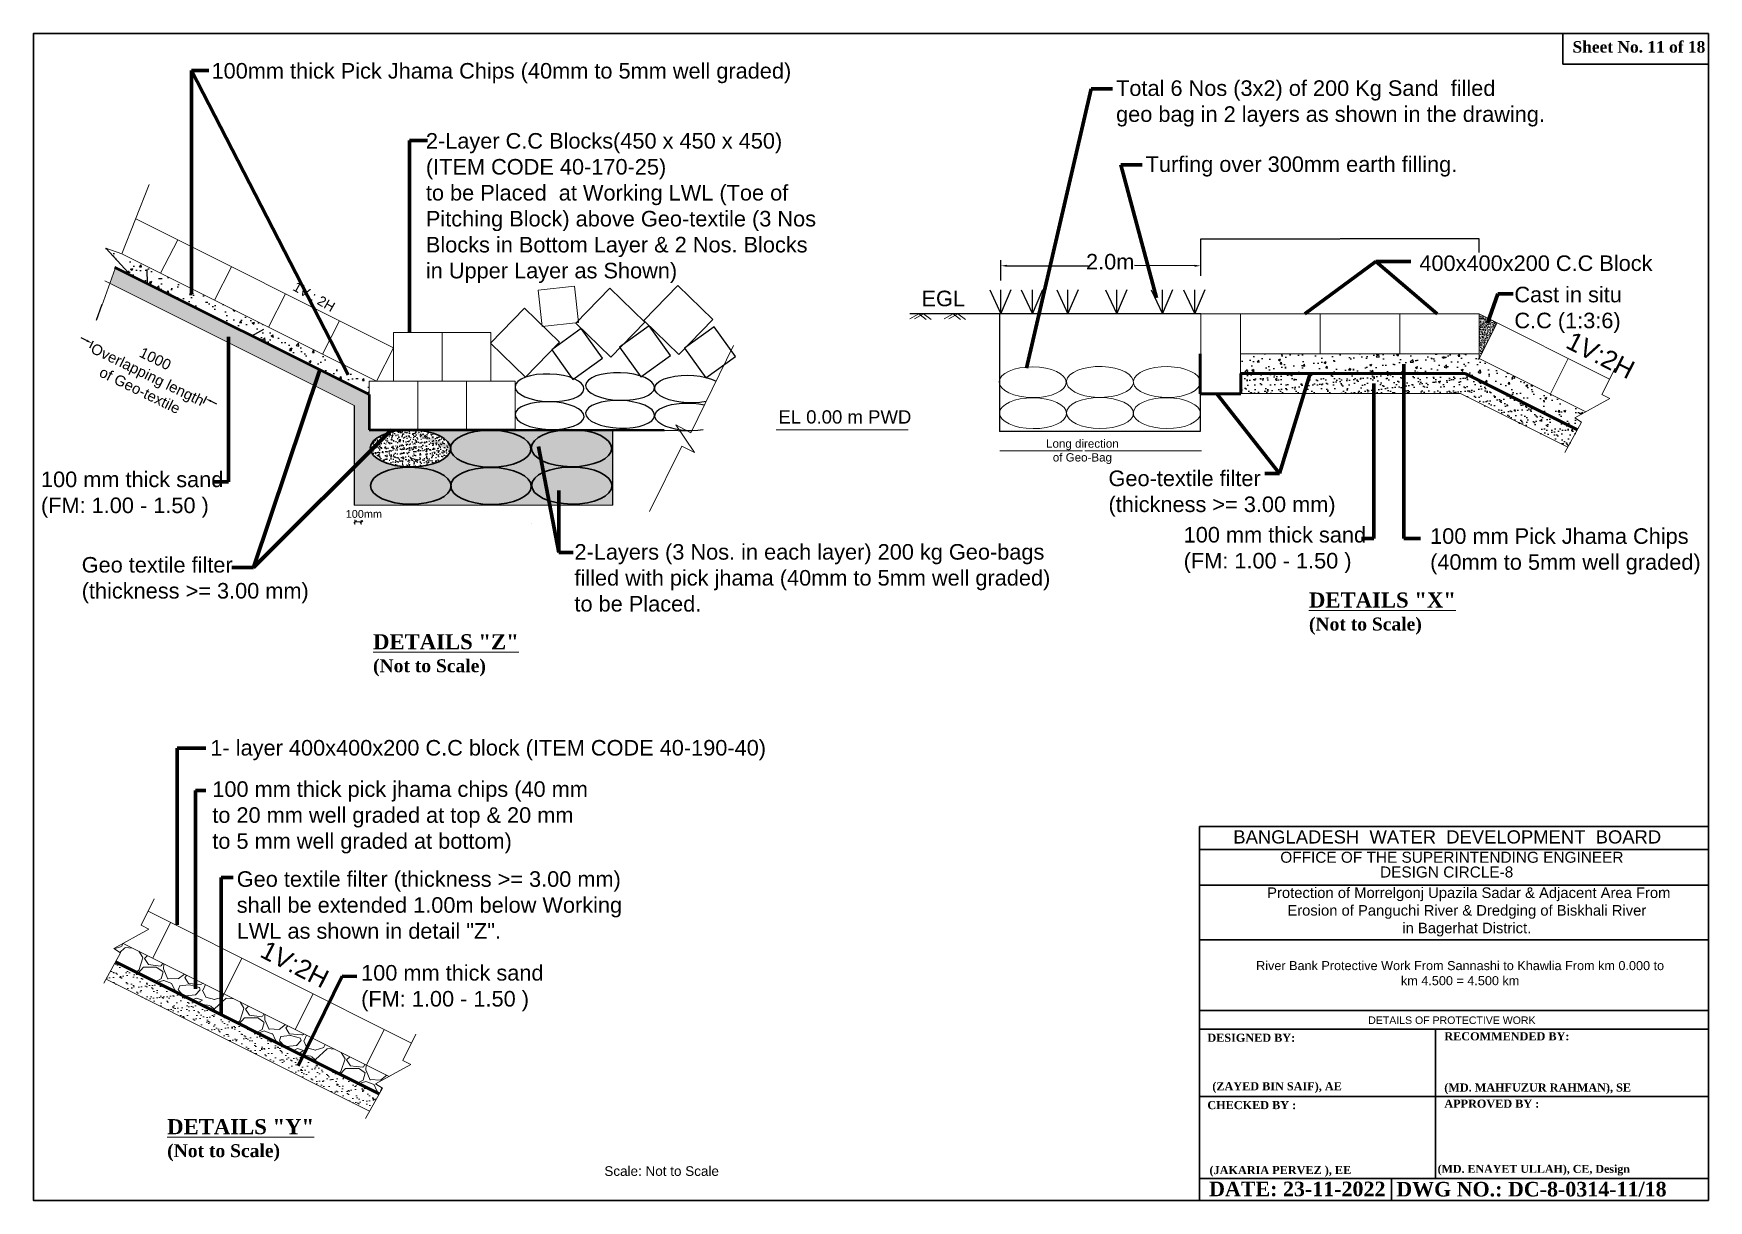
# Model space of a CAD drawing. Header units: inches. Extents: x 89000 to 1304432, y -10828 to 220529.
# Drawn here: x 326423 to 337533, y -10828 to -3092 of the extents above; entities that cross this region are included whole.
import ezdxf
from ezdxf.enums import TextEntityAlignment as Align

# ---------------------------------------------------------------- set-up
doc = ezdxf.new("R2010")
doc.units = ezdxf.units.IN
doc.header["$LTSCALE"] = 7
doc.header["$MEASUREMENT"] = 0
doc.layers.add('Layer1', color=7, linetype='Continuous', lineweight=13)
doc.layers.add('LINE', color=7, linetype='Continuous')
doc.styles.add('Kazi_T_H', font='timesbd.ttf')
doc.styles.get("Standard").update_dxf_attribs({"font": 'arial.ttf'})
doc.dimstyles.get("Standard").update_dxf_attribs({"dimtxt": 0.18, "dimasz": 0.18, "dimexe": 0.18, "dimexo": 0.0625, "dimgap": 0.09, "dimtad": 0, "dimtih": 1, "dimtoh": 1, "dimdec": 4, "dimzin": 0, "dimdsep": 46, "dimtxsty": 'Standard', "dimcen": 0.09, "dimadec": 0, "dimazin": 0, "dimtfac": 1, "dimtdec": 4, "dimtofl": 0, "dimtmove": 0, "dimatfit": 3, "dimfxl": 1, "dimtolj": 1, "dimtzin": 0, "dimarcsym": 0})
pattern_1 = [(49.99999999999999, (106085.3744234437, 672187.7613801318), (54.6554006988012, -4.781725661670926), [5.715000000000001, -62.865]), (355, (106085.3744234437, 672187.7613801318), (-10.5728477927001, 57.31699286465399), [4.572000000000001, -50.292]), (100.4509999999999, (106089.9290234437, 672187.3629051318), (44.08275049978778, 52.53500634608756), [4.857, -53.427]), (46.18420000000002, (106085.3744234437, 672203.0013801318), (81.32371226763897, -12.61269837981814), [8.572499999999991, -94.29749999999993]), (96.63559999999998, (106092.1513934437, 672201.9503301318), (71.22127033987114, 74.22766676701477), [7.285499999999997, -80.14049999999995]), (351.1840000000001, (106085.3744234437, 672203.0013801318), (71.22138174418018, 74.22753535817931), [6.858000000000001, -75.438]), (21, (106092.9944234437, 672199.1913801319), (45.48446395061498, -30.67965555502875), [5.715000000000001, -62.865]), (326.0000000000001, (106092.9944234437, 672199.1913801319), (18.54060850429412, 55.25638983669579), [4.572, -50.29199999999999]), (71.4514, (106096.7847734437, 672196.6347501319), (64.02494723103733, 24.57685731481724), [4.857000000000001, -53.42700000000001]), (37.50000000000001, (106085.3744234437, 672187.7613801318), (0.9265809751775451, 25.36651166194594), [0, -49.6824, 0, -51.054, 0, -50.48250000000001]), (7.499999999999999, (106085.3744234437, 672187.7613801318), (20.04589875309172, 30.05417244543586), [0, -29.1084, 0, -48.5394, 0, -19.2405]), (327.5, (106068.3818234437, 672187.7613801318), (40.67717855006142, -1.718623197802037), [0, -19.05, 0, -59.43600000000001, 0, -78.867]), (317.5, (106060.7618234437, 672187.7613801318), (44.43875441580541, 7.627947309999906), [0, -24.765, 0, -39.4716, 0, -56.007])]

msp = doc.modelspace()

# ---------------------------------------------------------------- texts
at = {"color": 7, "lineweight": 30, "ltscale": 0.18, "insert": (336631.5758929799, -3142.086649031378), "char_height": 76.32055494102661, "width": 2741.409530997333, "attachment_point": 1}
msp.add_mtext('{\\fTimes New Roman|b1|i0|c0|p18;Sheet No. 11 of 18}', dxfattribs=at)
at = {"color": 0, "linetype": 'Continuous', "lineweight": -3, "ltscale": 0.5, "insert": (327180.1994578373, -5352.320060368162), "char_height": 70, "attachment_point": 5, "rotation": 334.02762362713577}
msp.add_mtext('\\A1;1000\\POverlapping length\\Pof Geo-textile', dxfattribs=at)
at = {"insert": (335885.8490241198, -9321.170489222044), "char_height": 60, "width": 2700, "attachment_point": 5}
msp.add_mtext('River Bank Protective Work From Sannashi to Khawlia From km 0.000 to km 4.500 = 4.500 km', dxfattribs=at)
at = {"layer": 'LINE', "color": 7, "lineweight": 13, "ltscale": 0.5}
for s, p in [('1V:2H ', (336577.9444751799, -5170.581949431216)), ('1V:2H', (327916.6765863315, -9208.312369848369))]:
    msp.add_text(s, height=122.5125, rotation=332.99359932937, dxfattribs=at).set_placement(p)
at = {"layer": 'LINE', "color": 0, "linetype": 'ByBlock', "lineweight": 30, "ltscale": 0.5}
for s, height, p in [('BANGLADESH  WATER  DEVELOPMENT  BOARD', 87.47145055830762, (335800.4570614129, -8461.339067821857)), ('OFFICE OF THE SUPERINTENDING ENGINEER', 72.95683055012354, (335831.2087497505, -8588.919987675501)), ('DESIGN CIRCLE-8', 72.95683055012354, (335796.7269781226, -8686.698939545313)), ('DETAILS OF PROTECTIVE WORK', 50, (335831.1592459491, -9657.719303509453))]:
    msp.add_text(s, height=height, dxfattribs=at).set_placement(p, align=Align.CENTER)
at = {"layer": 'LINE', "color": 0, "linetype": 'ByBlock', "lineweight": 30, "ltscale": 0.5, "style": 'Kazi_T_H'}
for s, height, p in [('DESIGNED BY:', 53.59757779336513, (334209.3674047458, -9775.720989904366)), ('RECOMMENDED BY:', 53.59757779336513, (335781.1677656375, -9766.144921608502)), ('(ZAYED BIN SAIF), AE', 53.59757779336513, (334242.1196808923, -10097.34749138867)), ('(MD. MAHFUZUR RAHMAN), SE', 53.59757779336513, (335780.6873438767, -10105.85059770732)), ('CHECKED BY :', 53.59757779336513, (334209.3674047458, -10222.36747151567)), ('APPROVED BY :', 53.59757779336513, (335781.1677656375, -10212.7914032198)), ('(JAKARIA PERVEZ ), EE', 53.59757779336513, (334223.5180201902, -10653.08165734517)), ('DATE: 23-11-2022', 96.47564002805721, (334220.9053082046, -10799.41674958263)), ('DWG NO.: DC-8-0314-11/18', 96.47564002805721, (335462.5072830294, -10801.07926337537))]:
    msp.add_text(s, height=height, dxfattribs=at).set_placement(p)
at = {"layer": 'LINE', "lineweight": 50, "ltscale": 0.5, "style": 'Kazi_T_H'}
msp.add_text('(MD. ENAYET ULLAH), CE, Design ', height=52.50453413998945, dxfattribs=at).set_placement((335736.6860914567, -10644.43790767551))
at = {"layer": 'LINE', "color": 7, "lineweight": 13, "ltscale": 0.5, "attachment_point": 1}
for s, insert, char_height, width in [('100mm thick Pick Jhama Chips (40mm to 5mm well graded)', (327604.2361919393, -3287.285202544881), 103.1933432683296, 3965.808447653468), ('Total 6 Nos (3x2) of 200 Kg Sand  filled \\Pgeo bag in 2 layers as shown in the drawing.', (333604.0189170496, -3402.111686879769), 103.1933432683296, 3965.808447653468), ('2-Layer C.C Blocks(450 x 450 x 450)\\P(ITEM CODE 40-170-25)\\Pto be Placed  at Working LWL (Toe of \\PPitching Block) above Geo-textile (3 Nos \\PBlocks in Bottom Layer & 2 Nos. Blocks\\Pin Upper Layer as Shown)', (329026.0205178079, -3751.537501679268), 103.1933432683296, 3965.808447653468), ('Turfing over 300mm earth filling.', (333800.0561380183, -3906.15553028998), 103.1933432683296, 3965.808447653468), ('\\A1;2.0m', (333404.6356958245, -4552.824915251927), 103.1933432683296, 3965.808447653468), ('400x400x200 C.C Block', (335615.4447427922, -4562.65186543623), 103.1933432683296, 3965.808447653468), ('Cast in situ\\PC.C (1:3:6)', (336245.8127243001, -4770.395472861361), 103.1933432683296, 3965.808447653468), ('EGL', (332313.2731161894, -4796.335277192527), 103.1933432683296, 3965.808447653468), ('100 mm thick sand \\P(FM: 1.00 - 1.50 )', (326472.8733644733, -5995.730827539694), 103.1933432683296, 3965.808447653468), (' Geo-textile filter\\P (thickness >= 3.00 mm)', (333513.7744554098, -5988.858995644376), 103.1933432683296, 3965.808447653468), ('100mm', (328494.2619160282, -6250.666528401081), 51.59667163416481, 1982.904223826734), ('100 mm thick sand \\P(FM: 1.00 - 1.50 )', (334052.3343444335, -6362.805992549052), 103.1933432683296, 3965.808447653468), ('100 mm Pick Jhama Chips \\P(40mm to 5mm well graded)', (335687.0230213607, -6371.662343377247), 103.1933432683296, 3965.808447653468), ('2-Layers (3 Nos. in each layer) 200 kg Geo-bags\\Pfilled with pick jhama (40mm to 5mm well graded)\\Pto be Placed.', (330011.54877747, -6476.371733249864), 103.1933432683296, 3965.808447653468), ('Geo textile filter \\P(thickness >= 3.00 mm) ', (326743.1076389051, -6562.160473725293), 103.1933432683296, 3965.808447653468), ('{\\fTimes New Roman|b1|i0|c0|p18;\\H1.432x;\\LDETAILS "X"\\P\\H0.8606x;\\l(Not to Scale)}', (334883.2946714057, -6797.326122588944), 69.62532631807711, 1094.491599430528), ('{\\fTimes New Roman|b1|i0|c0|p18;\\H1.432x;\\LDETAILS "Z"\\P\\H0.8603x;\\l(Not to Scale)}', (328675.7171218261, -7073.813951610355), 69.62532631807711, 1094.491599430528), ('1- layer 400x400x200 C.C block (ITEM CODE 40-190-40)', (327596.8117515495, -7775.059220558032), 103.1933432683296, 3965.808447653468), ('100 mm thick pick jhama chips (40 mm\\Pto 20 mm well graded at top & 20 mm \\Pto 5 mm well graded at bottom) ', (327609.3178155662, -8049.031591344625), 103.1933432683296, 3965.808447653468), ('Geo textile filter (thickness >= 3.00 mm)\\Pshall be extended 1.00m below Working\\PLWL as shown in detail "Z".', (327771.5062219963, -8645.277472285554), 103.1933432683296, 3965.808447653468), ('100 mm thick sand \\P(FM: 1.00 - 1.50 )', (328596.5021704902, -9266.923330743797), 103.1933432683296, 3965.808447653468), ('{\\fTimes New Roman|b1|i0|c0|p18;\\H1.432x;\\LDETAILS "Y"\\P\\H0.8606x;\\l(Not to Scale)}', (327310.0748152648, -10288.58959430084), 69.62532631807711, 1094.491599430528)]:
    msp.add_mtext(s, dxfattribs=dict(at, insert=insert, char_height=char_height, width=width))
at = {"layer": 'LINE', "color": 7, "lineweight": 13, "ltscale": 0.5, "insert": (328169.5143196074, -4733.516862655524), "char_height": 64.73585574141977, "width": 341.0786576580767, "attachment_point": 1, "rotation": 330.2351053699725}
msp.add_mtext('1V : 2H', dxfattribs=at)
at = {"layer": 'LINE', "color": 0, "linetype": 'ByBlock', "lineweight": -3, "ltscale": 0.5, "insert": (331363.8000054951, -5589.341471548425), "char_height": 88.11123925218915, "attachment_point": 1}
msp.add_mtext('EL 0.00 m PWD', dxfattribs=at)
at = {"layer": 'LINE', "color": 7, "lineweight": 13, "ltscale": 0.5, "insert": (333380.5935847489, -5864.035909809638), "char_height": 37.5232411839316, "attachment_point": 5}
msp.add_mtext('\\A1;{\\H1.464x;Long direction\\Pof Geo-Bag}', dxfattribs=at)
at = {"layer": 'LINE', "color": 0, "linetype": 'ByBlock', "lineweight": -3, "ltscale": 0.5, "insert": (335930.2090303878, -8752.383410169045), "char_height": 70.17352650000002, "width": 3066.594223988684, "attachment_point": 2}
msp.add_mtext('{\\fTimes New Roman|b1|i0|c0|p18; }Protection of Morrelgonj Upazila Sadar & Adjacent Area From \\PErosion of Panguchi River & Dredging of Biskhali River\\Pin Bagerhat District.', dxfattribs=at)
at = {"layer": 'LINE', "color": 7, "linetype": 'ByBlock', "lineweight": 30, "ltscale": 0.5, "insert": (330209.820414306, -10600.90969957807), "char_height": 63.96153786336425, "width": 1343.449085721054, "attachment_point": 1}
msp.add_mtext('Scale: Not to Scale', dxfattribs=at)

# ---------------------------------------------------------------- blocks, each defined once
blk = doc.blocks.new('*D452')
at = {"layer": 'Defpoints', "color": 0, "ltscale": 0.5, "transparency": 16777216}
for p in [(336013.0231706604, -4452.536530319136), (336013.0231706604, -4544.493527887156), (334165.0231706602, -4653.207316222601)]:
    blk.add_point(p, dxfattribs=at)
at = {"layer": 'LINE', "color": 0, "lineweight": -2, "ltscale": 0.5, "transparency": 16777216}
for p, q in [((334165.0231706602, -4653.144816222601), (334165.0231706602, -4452.356530319135)), ((334165.2031706602, -4452.536530319136), (335088.3515978431, -4452.536530319136)), ((336012.8431706604, -4452.536530319136), (335089.6947434775, -4452.536530319136)), ((336013.0231706604, -4544.431027887156), (336013.0231706604, -4452.356530319135))]:
    blk.add_line(p, q, dxfattribs=at)
at = {"layer": 'LINE', "color": 0, "ltscale": 0.5, "transparency": 16777216}
for points in [[(334165.2031706602, -4452.506530319136), (334165.2031706602, -4452.566530319135), (334165.0231706602, -4452.536530319136)], [(336012.8431706604, -4452.506530319136), (336012.8431706604, -4452.566530319135), (336013.0231706604, -4452.536530319136)]]:
    blk.add_solid(points, dxfattribs=at)
at = {"layer": 'LINE', "color": 0, "lineweight": 13, "ltscale": 0.5, "transparency": 16777216, "insert": (335089.0231706603, -4452.536530319136), "char_height": 0.18, "attachment_point": 5}
blk.add_mtext('\\A1;{\\H1.775x;1.40m}', dxfattribs=at)

# ---------------------------------------------------------------- dimensions: what is measured, and where the dimension line sits
at = {"layer": 'LINE', "color": 7, "lineweight": 13, "ltscale": 0.5}
dim = msp.add_linear_dim(base=(336013.0231706604, -4452.536530319136), p1=(334165.0231706602, -4653.207316222601), p2=(336013.0231706604, -4544.493527887156), text='{\\H1.775x;1.40m}', dimstyle='Standard', override={"dimfxl": 0.12}, dxfattribs=at)
dim.commit()
dim.dimension.update_dxf_attribs({"geometry": '*D452', "text_midpoint": (335089.0231706603, -4452.536530319136)})

# ---------------------------------------------------------------- hatches: boundary and pattern name
at = {"linetype": 'Continuous', "lineweight": -3, "ltscale": 0.5}
h = msp.add_hatch(dxfattribs=at)
h.set_pattern_fill('AR-CONC', color=0, scale=0.83, style=0)
h.set_pattern_definition([(49.99999999999999, (353965.8712079671, 4715.253815863747), (151.2132752666833, -13.22944099728956), [15.8115, -173.9265]), (355, (353965.8712079671, 4715.253815863747), (-29.2515455598036, 158.5770135922094), [12.6492, -139.1412]), (100.4509999999999, (353978.472267967, 4714.15136836376), (121.9622763827462, 145.3468508908423), [13.4377, -147.8147]), (46.18420000000002, (353965.8712079671, 4757.417815863853), (224.9956039404678, -34.89513218416354), [23.71724999999998, -260.8897499999997]), (96.63559999999998, (353984.6208249669, 4754.509910863824), (197.0455146069768, 205.3632113887409), [20.15654999999999, -221.7220499999999]), (351.1840000000001, (353965.8712079671, 4757.417815863853), (197.0458228255652, 205.3628478242961), [18.9738, -208.7118]), (21, (353986.953207967, 4746.876815863885), (125.8403502633681, -84.88038036891288), [15.8115, -173.9265]), (326.0000000000001, (353986.953207967, 4746.876815863885), (51.29568352854707, 152.876011881525), [12.6492, -139.1412]), (71.4514, (353997.439842967, 4739.803472863976), (177.1356873392033, 67.99597190432767), [13.4377, -147.8147]), (37.50000000000001, (353965.8712079671, 4715.253815863747), (2.563540697991208, 70.18068226471708), [0, -137.45464, 0, -141.2494, 0, -139.66825]), (7.499999999999999, (353965.8712079671, 4715.253815863747), (55.46031988355377, 83.14987709903919), [0, -80.53323999999999, 0, -134.29234, 0, -53.23205000000001]), (327.5, (353918.8583479669, 4715.253815863747), (112.5401939885033, -4.75485751391897), [0, -52.70500000000001, 0, -164.4396, 0, -218.1987]), (317.5, (353897.776347967, 4715.253815863747), (122.947220550395, 21.1039875576664), [0, -68.51650000000001, 0, -109.20476, 0, -154.9527])])
h.paths.add_polyline_path([(327010.32707, -4553.152932992671), (326903.8231729626, -4515.158090395387), (327052.8152565004, -4679.196127248462), (327003.565229826, -4662.406923210714), (328649.4160822368, -5485.33234941517), (328649.4160822368, -5396.723716075765), (328697.4686361676, -5396.723716075765)])
at = {"lineweight": -3, "ltscale": 0.5}
h = msp.add_hatch(dxfattribs=at)
h.set_pattern_fill('AR-CONC', color=0, scale=0.5, style=0)
h.set_pattern_definition([(49.99999999999999, (106085.3744234437, 672187.7613801318), (91.092334498002, -7.969542769451543), [9.525, -104.775]), (355, (106085.3744234437, 672187.7613801318), (-17.62141298783349, 95.52832144108999), [7.620000000000002, -83.82000000000001]), (100.4509999999999, (106092.9654234437, 672187.0972551318), (73.47125083297962, 87.55834391014594), [8.095, -89.045]), (46.18420000000002, (106085.3744234437, 672213.1613801318), (135.539520446065, -21.02116396636357), [14.28749999999999, -157.1624999999999]), (96.63559999999998, (106096.6693734437, 672211.4096301319), (118.7021172331186, 123.7127779450246), [12.14249999999999, -133.5674999999999]), (351.1840000000001, (106085.3744234437, 672213.1613801318), (118.702302906967, 123.7125589302988), [11.43, -125.73]), (21, (106098.0744234438, 672206.8113801318), (75.80743991769164, -51.13275925838126), [9.525, -104.775]), (326.0000000000001, (106098.0744234438, 672206.8113801318), (30.90101417382354, 92.09398306115963), [7.62, -83.82]), (71.4514, (106104.3916734437, 672202.5503301318), (106.7082453850622, 40.96142885802873), [8.095000000000002, -89.04500000000002]), (37.50000000000001, (106085.3744234437, 672187.7613801318), (1.544301625295908, 42.27751943657655), [0, -82.804, 0, -85.09, 0, -84.1375]), (7.499999999999999, (106085.3744234437, 672187.7613801318), (33.40983125515287, 50.09028740905975), [0, -48.514, 0, -80.899, 0, -32.0675]), (327.5, (106057.0534234438, 672187.7613801318), (67.7952975834357, -2.864371996336729), [0, -31.75, 0, -99.06000000000002, 0, -131.445]), (317.5, (106044.3534234437, 672187.7613801318), (74.06459069300902, 12.71324551666651), [0, -41.275, 0, -65.786, 0, -93.345])])
edge = h.paths.add_edge_path()
edge.add_line((328549.4160822368, -6218.339957358083), (330265.9576376231, -6217.491729435744))
edge.add_line((330265.9576376231, -6217.491729435744), (330267.0305281078, -5720.939240657142))
edge.add_line((330267.0305281079, -5720.939240657259), (330044.5972344027, -5720.458633733215))
edge.add_ellipse((329991.8248544404, -5840.473196621286), major_axis=(-266.9392690718118, 1.747436432372941), ratio=0.4596705317050753, start_angle=282.32292129746213, end_angle=618.770298097184, ccw=False)
edge.add_line((329935.6390835558, -5720.223210155498), (329617.8546743015, -5719.536580087966))
edge.add_line((329617.8546743015, -5719.536580088083), (328924.6421154296, -5719.536580088083))
edge.add_ellipse((328923.8388704186, -5842.240695835324), major_axis=(-266.9392690718118, 1.747436432372941), ratio=0.4596705317050753, start_angle=184.8800895468057, end_angle=270.0000000052819, ccw=False)
edge.add_ellipse((329456.0857630944, -5844.008195049595), major_axis=(-266.9392690718118, 1.747436432372941), ratio=0.4596705317050753, start_angle=4.880089546805721, end_angle=355.92393404651017, ccw=False)
edge.add_ellipse((328923.8388704186, -5842.240695835324), major_axis=(-266.9392690718118, 1.747436432372941), ratio=0.4596705317050753, start_angle=271.631794728523, end_angle=535.9239340465224, ccw=False)
edge.add_line((328917.0403361267, -5719.536580088083), (328649.4160822368, -5719.536580088083))
edge.add_line((328649.4160822368, -5719.536580088083), (328649.4160822367, -5485.33234941517))
edge.add_line((328649.4160822368, -5485.33234941517), (327003.5652298266, -4662.40692321083))
edge.add_line((327003.5652298265, -4662.406923210714), (326964.2742618017, -4649.012735967408))
edge.add_line((326964.2742618019, -4649.012735967524), (326929.3188063401, -4748.081510134973))
edge.add_line((326929.3188063401, -4748.081510134973), (328549.4160822368, -5558.130148081924))
edge.add_line((328549.4160822368, -5558.130148081807), (328549.4160822368, -6218.339957358083))
edge = h.paths.add_edge_path(flags=16)
edge.add_ellipse((328925.7987747614, -6089.851267750841), major_axis=(-266.9392690718118, 1.747436432372941), ratio=0.4596705317050753, start_angle=184.8800895468681, end_angle=535.9239340464599, ccw=False)
edge.add_ellipse((329458.045667437, -6091.618766964879), major_axis=(-266.9392690718118, 1.747436432372941), ratio=0.4596705317050753, start_angle=4.880089546868078, end_angle=355.92393404644776, ccw=False)
edge = h.paths.add_edge_path(flags=16)
edge.add_ellipse((329993.7847587831, -6088.08376853657), major_axis=(-266.9392690718118, 1.747436432372941), ratio=0.4596705317050753, start_angle=0, end_angle=360)
at = {"linetype": 'ByBlock', "lineweight": 5, "ltscale": 0.5}
h = msp.add_hatch(dxfattribs=at)
h.set_pattern_fill('AR-CONC', color=256, scale=0.132, style=0)
h.set_pattern_definition([(49.99999999999999, (335578.6798567791, 714.6564694906119), (24.04837630747253, -2.103959291135208), [2.514600000000001, -27.6606]), (355, (335578.6798567791, 714.6564694906119), (-4.652053028788043, 25.21947686044776), [2.011680000000001, -22.12848000000001]), (100.4509999999999, (335580.6838807791, 714.4811404906213), (19.39641021990662, 23.11540279227853), [2.13708, -23.50788]), (46.18420000000002, (335578.6798567791, 721.3620694905985), (35.78243339776116, -5.549587287119985), [3.771899999999998, -41.49089999999998]), (96.63559999999993, (335581.6617235792, 720.899607490981), (31.33735894954331, 32.6601733774865), [3.205619999999969, -35.26181999999974]), (351.1840000000001, (335578.6798567791, 721.3620694905985), (31.33740796743928, 32.66011555759889), [3.01752, -33.19272]), (21, (335582.032656779, 719.6856694908347), (20.0131641382706, -13.49904844421265), [2.514600000000001, -27.6606]), (326.0000000000001, (335582.032656779, 719.6856694908347), (8.157867741889415, 24.31281152814615), [2.01168, -22.12848]), (71.4514, (335583.700410779, 718.5607522905339), (28.17097678165643, 10.81381721851958), [2.137080000000001, -23.50788000000001]), (37.49999999999999, (335578.6798567791, 714.6564694906119), (0.4076956290781198, 11.16126513125621), [0, -21.86025600000001, 0, -22.46376000000001, 0, -22.21230000000001]), (7.500000000000004, (335578.6798567791, 714.6564694906119), (8.820195451360359, 13.22383587599178), [0, -12.807696, 0, -21.357336, 0, -8.465819999999999]), (327.5, (335571.2031127791, 714.6564694906119), (17.89795856202703, -0.7561942070328964), [0, -8.382000000000001, 0, -26.15184000000001, 0, -34.70148000000001]), (317.5, (335567.8503127791, 714.6564694906119), (19.55305194295438, 3.356296816399958), [0, -10.8966, 0, -17.367504, 0, -24.64308])])
h.paths.add_polyline_path([(336131.0875598722, -5009.105296731461), (336013.0231706604, -4950.0731021252), (336013.0231706604, -5214.073102124734), (336013.0231706604, -5245.234075154876)])
at = {"linetype": 'Continuous', "lineweight": -3, "ltscale": 0.5}
h = msp.add_hatch(dxfattribs=at)
h.set_pattern_fill('AR-CONC', color=0, scale=0.83, style=0)
h.set_pattern_definition([(49.99999999999999, (312658.3290196316, -6007.103739573853), (151.2132752666833, -13.22944099728956), [15.8115, -173.9265]), (355, (312658.3290196316, -6007.103739573853), (-29.2515455598036, 158.5770135922094), [12.6492, -139.1412]), (100.4509999999999, (312670.9300796316, -6008.20618707384), (121.9622763827462, 145.3468508908423), [13.4377, -147.8147]), (46.18420000000002, (312658.3290196316, -5964.93973957398), (224.9956039404678, -34.89513218416354), [23.71724999999998, -260.8897499999997]), (96.63559999999998, (312677.0786366316, -5967.847644573776), (197.0455146069768, 205.3632113887409), [20.15654999999999, -221.7220499999999]), (351.1840000000001, (312658.3290196316, -5964.93973957398), (197.0458228255652, 205.3628478242961), [18.9738, -208.7118]), (21, (312679.4110196315, -5975.480739573948), (125.8403502633681, -84.88038036891288), [15.8115, -173.9265]), (326.0000000000001, (312679.4110196315, -5975.480739573948), (51.29568352854707, 152.876011881525), [12.6492, -139.1412]), (71.4514, (312689.8976546316, -5982.554082573624), (177.1356873392033, 67.99597190432767), [13.4377, -147.8147]), (37.50000000000001, (312658.3290196316, -6007.103739573853), (2.563540697991208, 70.18068226471708), [0, -137.45464, 0, -141.2494, 0, -139.66825]), (7.499999999999999, (312658.3290196316, -6007.103739573853), (55.46031988355377, 83.14987709903919), [0, -80.53323999999999, 0, -134.29234, 0, -53.23205000000001]), (327.5, (312611.3161596317, -6007.103739573853), (112.5401939885033, -4.75485751391897), [0, -52.70500000000001, 0, -164.4396, 0, -218.1987]), (317.5, (312590.2341596317, -6007.103739573853), (122.947220550395, 21.1039875576664), [0, -68.51650000000001, 0, -109.20476, 0, -154.9527])])
h.paths.add_polyline_path([(336013.0231706604, -5245.234075154876), (336013.0231706604, -5214.073102124734), (334429.0231706605, -5214.073102125432), (334429.0231706606, -5346.073102124734), (335919.5402515704, -5346.073102124734), (336663.3999238283, -5718.002938253572), (336691.2352911551, -5667.695142726647), (336646.182522938, -5638.569824427133), (336719.6500304309, -5598.547505039955)])
h = msp.add_hatch(dxfattribs=at)
h.set_pattern_fill('AR-SAND', color=0, scale=1.32, style=0)
h.set_pattern_definition([(37.50000000000001, (312658.3290196316, -6007.103739573853), (-2.11204131069894, 64.60254732747319), [0, -50.96256, 0, -56.99760000000001, 0, -54.48299999999999]), (7.499999999999999, (312658.3290196316, -6007.103739573853), (59.33707337421635, 94.62091327502277), [0, -27.49296, 0, -45.93336, 0, -17.6022]), (327.5, (312617.0895796317, -6007.103739573853), (104.4109928718725, 0.1897083775680312), [0, -16.764, 0, -60.3504, 0, -78.7908]), (317.5, (312617.0895796317, -6007.103739573853), (100.7894517263432, 29.42667066995254), [0, -8.382, 0, -39.56304, 0, -45.2628])])
h.paths.add_polyline_path([(335919.5402515704, -5346.073102124734), (334431.12260757, -5346.073102124734), (334431.12260757, -5478.073102124734), (335888.3792785403, -5478.073102124734), (336599.438438384, -5833.602682046127), (336663.3999238283, -5718.002938253572)])
at = {"lineweight": -3, "ltscale": 0.5}
h = msp.add_hatch(dxfattribs=at)
h.set_pattern_fill('AR-CONC', color=0, scale=0.3, style=0)
h.set_pattern_definition(pattern_1)
edge = h.paths.add_edge_path()
edge.add_ellipse((328923.8388704186, -5842.240695835324), major_axis=(-266.9392690718118, 1.747436432372941), ratio=0.4596705317050753, start_angle=271.631794728523, end_angle=535.9239340465224)
edge.add_ellipse((329456.0857630944, -5844.008195049595), major_axis=(-266.9392690718118, 1.747436432372941), ratio=0.4596705317050753, start_angle=355.92393404651017, end_angle=364.88008954680566, ccw=False)
edge.add_ellipse((328923.8388704186, -5842.240695835324), major_axis=(-266.9392690718118, 1.747436432372941), ratio=0.4596705317050753, start_angle=184.8800895468057, end_angle=270.0000000052819)
edge.add_line((328924.6421154265, -5719.536580088083), (328917.0403361311, -5719.536580088083))
h = msp.add_hatch(dxfattribs=at)
h.set_pattern_fill('AR-CONC', color=0, scale=0.3, style=0)
h.set_pattern_definition(pattern_1)
edge = h.paths.add_edge_path()
edge.add_ellipse((328925.7987747614, -6089.851267750841), major_axis=(-266.9392690718118, 1.747436432372941), ratio=0.4596705317050753, start_angle=184.8800895468681, end_angle=535.9239340464597)
edge.add_ellipse((329458.045667437, -6091.618766964879), major_axis=(-266.9392690718118, 1.747436432372941), ratio=0.4596705317050753, start_angle=355.92393404644776, end_angle=364.8800895468681, ccw=False)
edge = h.paths.add_edge_path()
edge.add_ellipse((329456.0857630944, -5844.008195049595), major_axis=(-266.9392690718118, 1.747436432372941), ratio=0.4596705317050753, start_angle=4.880089546805642, end_angle=355.9239340465102)
edge.add_ellipse((328923.8388704186, -5842.240695835324), major_axis=(-266.9392690718118, 1.747436432372941), ratio=0.4596705317050753, start_angle=175.9239340465224, end_angle=184.8800895468057, ccw=False)
edge = h.paths.add_edge_path()
edge.add_ellipse((329458.045667437, -6091.618766964879), major_axis=(-266.9392690718118, 1.747436432372941), ratio=0.4596705317050753, start_angle=4.880089546868055, end_angle=355.9239340464478)
edge.add_ellipse((328925.7987747614, -6089.851267750841), major_axis=(-266.9392690718118, 1.747436432372941), ratio=0.4596705317050753, start_angle=175.9239340464598, end_angle=184.8800895468681, ccw=False)
edge = h.paths.add_edge_path()
edge.add_ellipse((329991.8248544404, -5840.473196621286), major_axis=(-266.9392690718118, 1.747436432372941), ratio=0.4596705317050753, start_angle=282.3229212974621, end_angle=618.7702980971839)
edge.add_line((330044.5972344017, -5720.458633732982), (329935.6390835567, -5720.223210155615))
edge = h.paths.add_edge_path()
edge.add_ellipse((329993.7847587831, -6088.08376853657), major_axis=(-266.9392690718118, 1.747436432372941), ratio=0.4596705317050753, start_angle=0, end_angle=360)
at = {"linetype": 'ByBlock', "lineweight": 13, "ltscale": 0.5}
h = msp.add_hatch(dxfattribs=at)
h.set_pattern_fill('GRAVEL', color=256, scale=13.2, style=0)
h.set_pattern_definition([(228.0128, (343283.8033561927, -2728.902618847322), (-2682.242279098274, -3017.523707815661), [45.10717200000001, -4465.626]), (184.9697, (343253.6281561926, -2762.43061884772), (4023.366508415645, 335.2776339511445), [77.40545999999999, -7663.128000000001]), (132.5104, (343176.5137561926, -2769.136218847707), (3352.797560419784, -3688.083602604775), [54.579624, -5403.3804]), (267.2737, (343045.7545561927, -2852.956218847772), (335.2785441493187, 6705.59784224437), [70.48866, -6978.3648]), (292.8337, (343042.4017561927, -2923.365018847631), (-1676.404759326251, 4023.362287566747), [69.11968800000004, -6842.853600000003]), (357.2737, (343069.2241561926, -2987.068218847504), (-6705.59784224437, 335.2785441493191), [70.48866, -6978.3648]), (37.6942, (343139.6329561927, -2990.421018847497), (-4358.642753683673, -3352.797011122007), [93.21760800000001, -9228.529200000004]), (72.2553, (343213.3945561926, -2933.423418847611), (2346.96469464167, 7376.162139196806), [88.00704000000006, -8712.699600000004]), (121.4296, (343240.2169561926, -2849.603418847779), (-2682.240691054912, 4358.634873116395), [70.72731600000004, -7002.006000000006]), (175.2364, (343203.3361561926, -2789.253018847667), (3688.077103003189, -335.2768534791926), [80.74611599999926, -3956.55479999996]), (222.3974, (343122.8689561925, -2782.54741884768), (-4023.360121075642, -3688.07520188408), [104.422296, -10337.8176]), (138.8141, (343377.6817561926, -2856.309018847533), (-2346.958504997665, 2011.676905540369), [35.64066, -3528.4392]), (171.4692, (343350.8593561926, -2832.83941884758), (4358.633346618066, -670.5616896060322), [67.80602399999927, -6712.807199999922]), (225, (343283.8033561927, -2822.7810188476), (-7.034373084024995e-14, -335.2797714684261), [47.41558800000001, -426.74148]), (203.1986, (343260.3337561926, -2782.54741884768), (1676.40565297799, 670.562940208427), [25.53421200000001, -2527.8792]), (291.8014, (343236.8641561926, -2792.60581884766), (-335.2802352100752, 1005.840647952606), [36.11071200000001, -1769.433600000001]), (30.9638, (343250.2753561926, -2826.133818847593), (1005.838938034686, 670.560522543193), [58.65023999999939, -1896.35159999998]), (161.5651, (343300.5673561926, -2795.958618847653), (670.5603059998897, -335.2795013653902), [42.40988400000001, -1017.8388]), (16.38950000000001, (343042.4017561927, -2792.60581884766), (3352.801849843955, 1005.83790779575), [59.411616, -5881.7616]), (70.3462, (343099.3993561926, -2775.841818847694), (-1341.116262905299, -3688.074784487941), [49.84306800000002, -4934.450400000002]), (293.1986, (343300.5673561926, -2728.902618847322), (-670.562940208427, 1676.40565297799), [51.06816000000001, -2502.350400000001]), (343.6105, (343320.6841561926, -2775.841818847694), (-3352.801849843955, 1005.837907795751), [59.4116159999994, -5881.761599999949]), (339.444, (343042.4017561927, -3000.479418847477), (-1676.40208088178, 670.5591863586183), [57.29262, -2807.3364]), (294.7751, (343096.0465561926, -3020.596218847437), (-1676.396093278743, 3688.078287452681), [48.00470399999958, -4752.475199999953]), (66.80140000000002, (343303.9201561926, -3064.18261884735), (670.5629402084276, 1676.40565297799), [51.06816000000001, -2502.3504]), (17.35400000000001, (343324.0369561926, -3017.243418847444), (-4358.640235205516, -1341.117977179944), [56.20335599999999, -5564.116799999999]), (69.444, (343139.6329561927, -3064.18261884735), (-670.5591863586192, -1676.40208088178), [28.64637600000001, -2835.993600000001]), (101.3098999999998, (343283.8033561927, -3064.18261884735), (-335.27834510113, 1341.115704839146), [17.09597999999994, -1692.503999999994]), (165.9638, (343280.4505561927, -3047.418618847849), (1005.840706820027, -335.2794197443207), [69.119688, -1313.2746]), (186.0090000000001, (343213.3945561926, -3030.654618847417), (3352.79505586449, 335.2792170483174), [64.05524400000002, -6341.464800000002]), (303.6901, (343250.2753561926, -2856.309018847533), (-335.2801150125548, 670.5593530986029), [48.35476800000001, -1160.51496]), (353.1572, (343277.0977561927, -2896.542618847685), (5699.762357076932, -670.563003218439), [84.42152399999998, -8357.712]), (60.94540000000001, (343360.9177561926, -2906.601018847665), (-1341.11688028944, -2346.954404630105), [34.51905600000001, -3417.400800000001]), (90, (343377.6817561926, -2876.425818847725), (-335.28, 335.28), [20.1168, -315.1632]), (120.2564, (343206.6889561926, -3020.596218847437), (1341.117157622367, -2346.958816287039), [46.578444, -4611.274800000001]), (48.01279999999999, (343183.2193561926, -2980.362618847517), (2682.242279098274, 3017.523707815662), [90.214476, -4420.521600000002]), (0, (343243.5697561926, -2913.306618847651), (335.28, 335.28), [87.17280000000002, -248.1072000000001]), (325.3048, (343330.7425561926, -2913.306618847651), (-3352.794190805888, 2346.960223143989), [53.01252000000001, -5248.227600000001]), (254.0546, (343374.3289561926, -2943.481818847591), (-335.2808553205947, -1341.123194822879), [48.81742800000001, -2392.064400000001]), (207.646, (343360.9177561926, -2990.421018847497), (-6370.317762471, -3352.802108663488), [79.48313999999999, -7868.85]), (175.4261, (343290.5089561926, -3027.301818847423), (-4358.641003826672, 335.2783778809689), [84.08782799999918, -8324.685599999917]), (175.4261, (343290.5089561926, -3027.301818847423), (-4358.641003826672, 335.2783778809689), [84.08782799999918, -8324.685599999917])])
h.paths.add_polyline_path([(327018.294839627, -9123.327612840803), (326956.2587336054, -9157.122537065763), (327001.3115018223, -9186.247855365044), (326968.2999884315, -9245.910673757782), (328717.0729611615, -10120.29716012278), (328737.7618502077, -10082.90543514187), (328692.7090819906, -10053.78011684236), (328781.9594250756, -10005.15990556474)])
at = {"linetype": 'ByBlock', "lineweight": 18, "ltscale": 0.5}
h = msp.add_hatch(dxfattribs=at)
h.set_pattern_fill('AR-SAND', color=256, scale=1.32, style=0)
h.set_pattern_definition([(37.49999999999999, (343042.4017561927, -3064.18261884735), (-2.11204131069894, 64.6025473274732), [0, -50.96256000000001, 0, -56.99760000000001, 0, -54.48300000000002]), (7.500000000000004, (343042.4017561927, -3064.18261884735), (59.33707337421635, 94.62091327502277), [0, -27.49295999999999, 0, -45.93335999999999, 0, -17.6022]), (327.5, (343001.1623161925, -3064.18261884735), (104.4109928718725, 0.1897083775680312), [0, -16.764, 0, -60.35040000000001, 0, -78.79080000000002]), (317.5, (343001.1623161925, -3064.18261884735), (100.7894517263432, 29.42667066995254), [0, -8.382000000000001, 0, -39.56304, 0, -45.26280000000001])])
h.paths.add_polyline_path([(328653.1114757169, -10235.89690391556), (328717.0729611615, -10120.29716012278), (326968.2999884315, -9245.910673757782), (326904.3385029871, -9361.51041755057)])

# ---------------------------------------------------------------- linework, layer by layer
at = {"color": 0, "linetype": 'Continuous', "lineweight": 13, "ltscale": 0.5}
for p, q in [((328810.8225142888, -5174.413426477695), (327101.8347369173, -4319.919537790818)), ((328697.4686361676, -5396.723716075765), (327010.3270699998, -4553.152932992671)), ((327266.3406874306, -4681.159741707845), (327379.6945655522, -4458.849452108843)), ((327624.1226746149, -4860.050735299708), (327737.4765527365, -4637.740445700707)), ((328549.4160822368, -5558.130148081807), (326896.2350228457, -4731.539618387818)), ((327981.9046617992, -5038.941728891805), (328095.2585399206, -4816.631439293502)), ((328339.6866489834, -5217.832722483668), (328453.0405271046, -4995.522432885366)), ((328697.4686361679, -5396.723716075765), (328810.8225142887, -5174.413426477695)), ((330265.9576376231, -6217.491729435977), (328549.4160822368, -6218.339957358083))]:
    msp.add_line(p, q, dxfattribs=at)
at = {"color": 0, "lineweight": 53, "ltscale": 0.5}
for p, q in [((328649.4160822368, -5485.33234941517), (326963.2957516111, -4642.272184103262)), ((329617.8546743036, -5719.536580088083), (330606.2391047926, -5721.672161471099))]:
    msp.add_line(p, q, dxfattribs=at)
at = {"color": 0, "linetype": 'Continuous', "lineweight": -3, "ltscale": 0.5}
for p, q in [((327178.7678898646, -4750.008253229782), (327178.3721397578, -4655.809707366163)), ((326876.5028961941, -4887.490606431151), (326839.5066247843, -4993.098307521082)), ((332765.5034385161, -4790.114264055155), (332840.1946166611, -4950.073102128459)), ((332840.1946166611, -4950.073102128459), (332908.9666021409, -4788.818988636369)), ((332840.194616662, -4950.073102125432), (332840.194616662, -4790.56302089314)), ((332973.8535285122, -4790.114264049567), (333048.5447066571, -4950.073102122871)), ((333048.5447066571, -4950.073102122871), (333117.316692137, -4788.818988631014)), ((333048.5447066581, -4950.073102120077), (333048.5447066581, -4790.563020887785)), ((333210.1457980083, -4790.114264050964), (333284.8369761532, -4950.073102124501)), ((333284.8369761532, -4950.073102124501), (333353.6089616329, -4788.818988631014)), ((333284.8369761538, -4950.073102121474), (333284.8369761538, -4790.563020889182)), ((333534.7029766202, -4790.114264050964), (333609.3941547648, -4950.073102124501)), ((333609.3941547648, -4950.073102124501), (333678.1661402447, -4788.818988631014)), ((333609.3941547653, -4950.073102121474), (333609.3941547653, -4790.563020889182)), ((333836.6055744687, -4790.114264050964), (333911.2967526135, -4950.073102124501)), ((333911.2967526135, -4950.073102124501), (333980.0687380934, -4788.818988631014)), ((333911.2967526141, -4950.073102121474), (333911.2967526141, -4790.563020889182)), ((334051.2416812361, -4790.114264050964), (334125.932859381, -4950.073102124501)), ((334125.932859381, -4950.073102124501), (334194.7048448609, -4788.818988631014)), ((334125.9328593815, -4950.073102121474), (334125.9328593815, -4790.563020889182)), ((334165.0231706602, -4950.073102125432), (332235.8305872303, -4950.073102125432)), ((327871.8065194197, -5096.527568006888), (327951.3163965092, -5052.475056855008)), ((330265.9576376231, -6217.491729436442), (330267.0299071677, -5721.226622678572)), ((330606.2391047926, -5721.672161471099), (330790.1581752468, -5725.099186816718))]:
    msp.add_line(p, q, dxfattribs=at)
at = {"color": 0, "lineweight": -3, "ltscale": 0.5}
for p, q in [((332840.1946166597, -4728.546422681073), (332840.1946166597, -4594.907316222554)), ((332880.9446166597, -4631.307316222694), (333419.7083889736, -4631.307316222694)), ((334124.2731706604, -4631.307316222694), (333725.8837379274, -4628.842371269828)), ((334165.0231706602, -4697.12494431925), (334165.0231706602, -4594.907316222554)), ((332831.2701402159, -4950.073102125665), (332831.2701402159, -5729.052140209358)), ((326775.2680575002, -5127.010703333654), (326738.6335919022, -5109.164739354746)), ((326818.4715895938, -5131.371587951435), (326795.9615884031, -5177.580459896009)), ((327570.8539631193, -5497.884065127), (327548.3439619286, -5544.092937071109)), ((327600.919362222, -5529.215108467033), (327637.55382782, -5547.06107244594)), ((334161.7673030818, -5480.051620900631), (334161.7673030818, -5729.052140209125)), ((328549.4160822368, -5558.130148081807), (328549.4160822368, -6218.339957358083)), ((334161.7673030818, -5729.052140209125), (332831.2701402159, -5729.052140209125)), ((328547.3160745138, -6337.343618401792), (328565.2887257775, -6320.660785362124)), ((328589.4400814035, -6336.457540974487), (328607.4127326672, -6319.774707934819))]:
    msp.add_line(p, q, dxfattribs=at)
at = {"linetype": 'ByBlock', "lineweight": 13, "ltscale": 0.5}
for p, q in [((336013.0231706604, -4950.0731021252), (334165.0231706602, -4950.073102125432)), ((336877.7817398281, -5382.452386708697), (336013.0231706604, -4950.0731021252)), ((336013.0231706604, -5214.073102124734), (334429.0231706606, -5214.073102125432)), ((336719.6500304308, -5598.547505039955), (336013.0231706604, -5245.234075154876)), ((335888.3792785403, -5478.073102124734), (334431.12260757, -5478.073102124734)), ((336599.4384383836, -5833.602682046127), (335888.3792785403, -5478.073102124734)), ((328930.9107635913, -9784.474601793336), (327183.075829794, -8910.557134894654)), ((328781.9594250756, -10005.15990556474), (327018.2948396272, -9123.327612841036)), ((328653.1114757172, -10235.89690391556), (326904.3385029867, -9361.51041755057))]:
    msp.add_line(p, q, dxfattribs=at)
at = {"linetype": 'ByBlock', "lineweight": 18, "ltscale": 0.5}
for p, q in [((334165.0231706602, -4950.073102125432), (334165.0231706602, -5478.073102124967)), ((334429.0231706602, -4950.073102125432), (334429.0231706608, -5478.073102124967)), ((334957.0231706604, -4950.073102125432), (334957.0231706604, -5214.073102125432)), ((335485.0231706604, -4950.073102124734), (335485.0231706604, -5214.073102124268)), ((336013.0231706604, -4950.0731021252), (336013.0231706604, -5214.073102124734)), ((336013.0231706604, -5245.234075154876), (336131.0875598724, -5009.105296730762)), ((336013.0231706604, -5214.073102124734), (336013.0231706604, -5245.234075154876)), ((336485.2807275081, -5481.36285357899), (336603.3451167201, -5245.234075155342)), ((327215.0649054081, -9221.712645733496), (327333.1292946202, -8985.58386731008)), ((327687.3224622558, -9457.841424158541), (327805.386851468, -9221.712645733962)), ((328159.5800191031, -9693.970202582423), (328277.6444083157, -9457.841424158774)), ((328631.8375759509, -9930.098981006537), (328749.9019651629, -9693.970202582655))]:
    msp.add_line(p, q, dxfattribs=at)
at = {"linetype": 'ByBlock', "lineweight": 60, "ltscale": 0.5}
for p, q in [((334161.7673030818, -5214.618337828666), (334161.7673030818, -5480.051620900631)), ((335919.5402515704, -5346.073102124734), (334431.12260757, -5346.073102124734)), ((334431.12260757, -5480.051620900631), (334431.12260757, -5346.073102124967)), ((336663.3999238288, -5718.002938253805), (335919.5402515704, -5346.073102124734)), ((334161.7673030818, -5480.051620900631), (334431.12260757, -5480.051620900631)), ((328717.0729611613, -10120.29716012278), (326968.2999884319, -9245.910673757782))]:
    msp.add_line(p, q, dxfattribs=at)
at = {"linetype": 'ByBlock', "lineweight": 30, "ltscale": 0.5}
for p in [(337533.3576663142, -8617.357692505699), (334204.9451998122, -10827.84421492484)]:
    msp.add_line(p, (337533.3576663142, -10827.84421492484), dxfattribs=at)
at = {"color": 7, "lineweight": 30, "ltscale": 0.18}
msp.add_lwpolyline([(337533.3576663142, -3091.66964660096), (336567.8753391934, -3091.66964660096), (336567.8753391934, -3294.206165143056), (337533.3576663142, -3294.206165143056)], close=True, dxfattribs=at)
at = {"color": 0, "linetype": 'Continuous', "lineweight": -3, "ltscale": 0.5}
for points in [[(330472.2123226937, -4994.784798540175), (330704.1944701876, -5219.267377877841), (330928.6770494638, -4987.285230383975), (330696.6949020312, -4762.802651077276)], [(330021.3542486251, -5012.583554687677), (330253.3363961191, -5237.06613402511), (330477.8189753952, -5005.083986531245), (330245.8368279627, -4780.601407224545)], [(329455.2677703326, -5144.754324988928), (329687.2499178265, -5369.236904326594), (329911.7324971027, -5137.254756832495), (329679.7503496701, -4912.772177526029)], [(330001.7971874449, -5384.352020665538), (330198.3684968601, -5243.012705557514), (330057.0291817827, -5046.441396203823), (329860.4578724288, -5187.780711281346)], [(330452.6552615134, -5366.553264518268), (330649.2265709288, -5225.213949410245), (330507.8872558513, -5028.642640056321), (330311.3159464974, -5169.981955133844)], [(330883.0740085308, -5373.323839074234), (331079.6453179462, -5231.98452396621), (330938.3060028687, -5035.413214612519), (330741.7346935148, -5176.752529690042)]]:
    msp.add_lwpolyline(points, close=True, dxfattribs=at)
at = {"linetype": 'ByBlock', "lineweight": 18, "ltscale": 0.5}
for points in [[(332235.3908822761, -4982.120007785968), (332294.8075782118, -4950.073102125432), (332344.9393360984, -4988.610177358612)], [(332267.1657477639, -4982.120007785968), (332326.5824436997, -4950.073102125432), (332376.7142015863, -4988.610177358612)], [(332463.5517542503, -4982.120007785968), (332522.9684501861, -4950.073102125432), (332573.1002080727, -4988.610177358612)], [(332495.3266197381, -4982.120007785968), (332554.743315674, -4950.073102125432), (332604.8750735606, -4988.610177358612)], [(336579.9081356219, -5868.900455069961), (336691.2352911551, -5667.695142726647), (336646.182522938, -5638.569824427133), (336879.4476435526, -5511.495809291722), (336826.4319712423, -5485.020859043114), (336913.9087899394, -5310.290496948175)], [(326889.9843462893, -9387.45316770859), (327001.3115018223, -9186.247855365044), (326956.2587336054, -9157.122537065763), (327189.5238542199, -9030.048521930585), (327136.5081819097, -9003.57357168221), (327223.9850006067, -8828.843209587038)], [(328626.4346946746, -10284.11074748565), (328737.7618502077, -10082.90543514187), (328692.7090819906, -10053.78011684236), (328925.9742026053, -9926.706101706717), (328872.9585302951, -9900.231151458342), (328960.4353489921, -9725.50078936317)]]:
    msp.add_lwpolyline(points, dxfattribs=at)
at = {"color": 0, "linetype": 'Continuous', "lineweight": -3, "ltscale": 0.5, "extrusion": (0, 0, -0.9999999999999999)}
for centre in [(329846.0839828545, -5440.329639011761), (330313.8337948428, -5431.605305191362), (329846.4622256935, -5624.628028675448), (330314.2120376818, -5615.903694855049)]:
    msp.add_ellipse(centre, major_axis=(-228.6779544565967, 7.359250985567463), ratio=0.3999216098319032, dxfattribs=at)
for centre, start_param, end_param in [((330772.844918114, -5449.05397283053), 4.189055286767898, 8.733121288961382), ((330773.223160953, -5633.352362494217), 4.282022807574673, 8.296774934931928)]:
    msp.add_ellipse(centre, major_axis=(-228.6779544565967, 7.359250985567463), ratio=0.3999216098319032, start_param=start_param, end_param=end_param, dxfattribs=at)
at = {"color": 0, "linetype": 'Continuous', "lineweight": 30, "ltscale": 0.5}
for centre in [(328923.8388704186, -5842.240695835324), (329456.0857630944, -5844.008195049595), (329991.8248544404, -5840.473196621286), (328925.7987747614, -6089.851267750841), (329458.045667437, -6091.618766964879), (329993.7847587831, -6088.08376853657)]:
    msp.add_ellipse(centre, major_axis=(-266.9392690718118, 1.747436432372941), ratio=0.4596705317050753, dxfattribs=at)
at = {"color": 0, "lineweight": -3, "ltscale": 0.5}
for points in [[(332880.9446166597, -4624.515649555949), (332880.9446166597, -4638.098982889205), (332840.1946166597, -4631.307316222694)], [(334124.2731706604, -4624.515649555949), (334124.2731706604, -4638.098982889205), (334165.0231706602, -4631.307316222694)]]:
    msp.add_solid(points, dxfattribs=at)
at = {"color": 0, "linetype": 'Continuous', "lineweight": -3, "ltscale": 0.5}
for points in [[(326778.2423848301, -5120.904959067237), (326772.2937301705, -5133.11644760007), (326811.9025230984, -5144.856667312793)], [(327603.8936895519, -5523.109364200616), (327597.9450348922, -5535.32085273345), (327564.2848966239, -5511.369144488126)]]:
    msp.add_solid(points, dxfattribs=at)
at = {"layer": 'Layer1', "color": 7, "lineweight": 30}
msp.add_lwpolyline([(335169.1435096813, -10827.84421492484), (326423.4496410986, -10827.84421492484), (326423.4496410986, -3091.66964660096), (337533.3576663142, -3091.66964660096), (337533.3576663142, -9180.163161913631), (337533.3576663142, -10575.6212102233), (337533.3576663142, -10827.84421492484)], close=True, dxfattribs=at)
at = {"layer": 'LINE', "color": 7, "lineweight": 13, "ltscale": 0.5}
for p, q in [((329295.0418102607, -5396.723716075765), (329295.0418102607, -5719.536580088083)), ((329295.0418102607, -5719.536580088083), (329295.0418102607, -5396.723716075765)), ((328649.4160822368, -5719.536580088083), (329617.8546743036, -5719.536580088083)), ((328983.3485886614, -5719.536580088083), (328660.5357246187, -5719.536580088083)), ((328893.4574282357, -5719.536580088083), (329073.9153052449, -5719.536580088083)), ((328893.4574282357, -5719.536580088083), (329073.9153052449, -5719.536580088083)), ((332224.1354854264, -5719.536580088083), (331349.2548830529, -5719.536580088083)), ((332832.9539147113, -5857.246133599197), (332832.9539147113, -5858.531133599114)), ((332833.9726647111, -5857.621133599197), (333380.8938050659, -5857.621133599197)), ((334170.8707576692, -5857.546133599244), (333397.2609788224, -5857.621133599197)), ((334170.8707576692, -5857.246133599197), (334170.8707576692, -5858.27413359913)), ((328555.2463140293, -6315.773794686655), (328555.2463140293, -6346.62599217461)), ((328556.2667808993, -6329.096419909969), (328597.5757877891, -6329.096419909969)), ((328597.3703209191, -6317.294704680098), (328597.3703209191, -6346.62599217461))]:
    msp.add_line(p, q, dxfattribs=at)
at = {"layer": 'LINE', "color": 7, "lineweight": 53, "ltscale": 0.5}
for p, q in [((328649.4160822368, -5485.33234941517), (328649.4160822368, -5719.536580088083)), ((328649.4160822368, -5719.536580088083), (329617.8546743036, -5719.536580088083))]:
    msp.add_line(p, q, dxfattribs=at)
at = {"layer": 'LINE', "color": 0, "lineweight": -3, "ltscale": 0.5}
msp.add_line((329726.8454897114, -6339.777585730073), (329726.8454897114, -6340.29158573004), dxfattribs=at)
at = {"layer": 'LINE', "color": 0, "linetype": 'ByBlock', "lineweight": 30, "ltscale": 0.5}
for p, q in [((337533.3576663142, -8349.516964621376), (334158.1298210295, -8349.516964621376)), ((334158.1298210295, -8349.516964621376), (334158.1298210294, -10827.84421492484)), ((337533.3576663142, -8501.654579213122), (334158.1298210295, -8501.654579213122)), ((337533.3576663142, -8737.821847939864), (334158.1298210295, -8737.821847939864)), ((337533.3576663142, -9099.799670621287), (334158.1298210294, -9099.799670621287)), ((337533.357666314, -9568.62172761187), (334158.1298210294, -9568.62172761187)), ((337533.3576663142, -9691.108312697848), (334158.1298210294, -9691.108312697848)), ((335723.6581728711, -10682.30235927156), (335723.6581728711, -9691.108312697848)), ((334158.1298210294, -10137.75479430892), (337533.3576663142, -10137.75479430892)), ((334158.1298210294, -10682.30235927156), (337533.3576663142, -10682.30235927156)), ((335430.0525944759, -10827.84421492484), (335430.0525944759, -10682.30235927156))]:
    msp.add_line(p, q, dxfattribs=at)
at = {"layer": 'LINE', "color": 7, "lineweight": 13, "ltscale": 0.5}
for points in [[(327191.1068204937, -4092.384164519841), (327010.3270699998, -4553.152932992671), (326903.8231729626, -4515.158090395387), (327052.8152565003, -4679.196127248462), (326964.2742618019, -4649.012735967524), (326877.068072559, -4896.167583587347)], [(331066.3816289698, -5160.05484152399), (330783.4658444313, -5738.789058669237), (330683.3441399069, -5686.231162823504), (330807.8546730526, -5869.545771123143), (330724.4226264196, -5827.241652576253), (330508.1558126555, -6260.9009860449)]]:
    msp.add_lwpolyline(points, dxfattribs=at)
for points in [[(330010.9751442004, -4767.065843270859), (329770.3131307153, -4793.502123227343), (329796.7494106105, -5034.164136743406), (330037.4114241571, -5007.727856848156)], [(328810.8225142887, -5396.723716075765), (329133.6353782702, -5396.723716075765), (329133.6353782702, -5073.910852094414), (328810.8225142887, -5073.910852094414)], [(329133.6353782702, -5396.723716075765), (329456.4482422514, -5396.723716075765), (329456.4482422514, -5073.910852094414), (329133.6353782702, -5073.910852094414)], [(328649.4160822368, -5719.536580088083), (328972.2289462795, -5719.536580088083), (328972.2289462795, -5396.723716075765), (328649.4160822368, -5396.723716075765)], [(328972.2289462795, -5719.536580088083), (329295.0418102607, -5719.536580088083), (329295.0418102607, -5396.723716075765), (328972.2289462795, -5396.723716075765)], [(329295.0418102607, -5719.536580088083), (329617.8546743036, -5719.536580088083), (329617.8546743036, -5396.723716075765), (329295.0418102607, -5396.723716075765)]]:
    msp.add_lwpolyline(points, close=True, dxfattribs=at)
at = {"layer": 'LINE', "color": 7, "lineweight": 9, "ltscale": 0.5}
for centre in [(333050.8529189675, -5403.129835695727), (333053.6225048738, -5608.761987619568), (333497.0299161476, -5607.745765075553), (333940.6735873636, -5608.140298533719)]:
    msp.add_ellipse(centre, major_axis=(-222.4493908931766, 1.45619702697745), ratio=0.4596705317050754, dxfattribs=at)
for centre, start_param, end_param in [((333497.0299161476, -5401.646866464755), -0.06111639922345979, 6.22206890795275), ((333940.6735873636, -5402.04139992292), 0.08692243588195685, 6.220874297421949)]:
    msp.add_ellipse(centre, major_axis=(-222.4493908931766, 1.45619702697745), ratio=0.4596705317050754, start_param=start_param, end_param=end_param, dxfattribs=at)
at = {"layer": 'LINE', "color": 7, "lineweight": -3, "ltscale": 0.5}
for points in [[(332833.9726647111, -5857.451341932639), (332833.9726647111, -5857.790925265756), (332832.9539147113, -5857.621133599197)], [(334170.0557576693, -5857.410300265998), (334170.0557576693, -5857.68196693249), (334170.8707576692, -5857.546133599244)], [(328555.6538140293, -6346.194075508043), (328555.6538140293, -6346.32990884129), (328555.2463140293, -6346.261992174666)], [(328596.9628209191, -6346.194075508043), (328596.9628209191, -6346.32990884129), (328597.3703209191, -6346.261992174666)]]:
    msp.add_solid(points, dxfattribs=at)

msp.set_redraw_order([(e.dxf.handle, doc.entitydb.next_handle()) for e in msp.query("TEXT MTEXT ATTDEF DIMENSION ARC_DIMENSION")])  # texts and dimensions are drawn at this point

# ---------------------------------------------------------------- leaders
at = {"layer": 'LINE', "color": 7, "lineweight": 13, "ltscale": 0.5}
for points in [[(327472.0656921552, -4819.677557059797), (327471.9549703306, -3337.055778672686), (327586.0268793829, -3337.055778672686)], [(328510.8683289257, -5354.275782227516), (327471.9549703306, -3337.055778672686)], [(333010.8641281221, -5309.858663202496), (333439.6169980202, -3459.220404967899), (333580.0079065216, -3459.220404967899)], [(328916.417967002, -5073.910852094414), (328916.417967002, -3800.71460558963), (329036.2576706702, -3800.71460558963)], [(333871.2836841724, -4844.555595662445), (333635.6542189888, -3963.264248378109), (333776.0451274902, -3963.264248378109)], [(334856.3589317888, -4950.073102125432), (335326.0026475914, -4602.153661176097), (335559.6860405047, -4602.153661176097)], [(335733.6349538377, -4950.0731021252), (335326.0026475914, -4602.153661176097)], [(327715.7841768258, -5101.80530988425), (327715.7841768258, -6062.635097829392), (327617.8558173149, -6062.635097829392)], [(328322.3442992604, -5321.796457927208), (327882.5806917731, -6632.553425280843)], [(335511.9403105126, -5282.833340315381), (335511.9403105126, -6439.524168961216), (335623.8696864849, -6439.524168961216)], [(334891.2840014235, -5346.073102124734), (334687.7967284322, -6009.478543541394), (334589.9296233676, -6009.478543541394)], [(335314.4909758688, -5410.716894209152), (335314.4909758688, -6439.664651070256), (335230.9661620426, -6439.664651070256)], [(334271.6690179338, -5480.051620900631), (334687.6178997181, -6007.439053915208)], [(328797.3193263287, -5719.536580088083), (327882.5806917731, -6632.553425280843), (327739.2761130013, -6632.553425280843)], [(329773.1724879915, -5828.482476334786), (329907.9638770312, -6532.800494028255)], [(329907.9638770312, -6120.446699199965), (329907.9638770312, -6532.800494028255), (330001.9047807666, -6532.800494028255)], [(327376.4097733977, -8999.745792421745), (327376.4097733977, -7829.136706822319), (327567.2618279032, -7829.136706822319)], [(327498.584325367, -9424.115518179024), (327498.584325367, -8109.556396909989), (327565.5537654554, -8109.556396909989)], [(327668.0910469835, -9594.837288376875), (327668.0910469835, -8687.24347624206), (327747.8293058317, -8687.24347624206)], [(328179.9040738411, -9935.387317158049), (328471.6743632143, -9339.746713987086), (328568.0782438132, -9342.773001266178)]]:
    msp.add_leader(points, dimstyle='Standard', override={"dimtxt": 0.9, "dimasz": 0.7, "dimclrd": 7, "dimclre": 7, "dimclrt": 7, "dimlwd": 65535, "dimlwe": 65535}, dxfattribs=at)
at = {"layer": 'LINE', "color": 0, "linetype": 'ByBlock', "lineweight": -3, "ltscale": 0.5}
msp.add_leader([(336066.9870631942, -5011.322179577313), (336136.5769183839, -4817.408975742292), (336237.4206114236, -4817.408975742292)], dimstyle='Standard', override={"dimtxt": 0.9, "dimasz": 0.7, "dimclrd": 7, "dimclre": 7, "dimclrt": 7, "dimlwd": 65535, "dimlwe": 65535}, dxfattribs=at)

doc.saveas('drawing.dxf')
